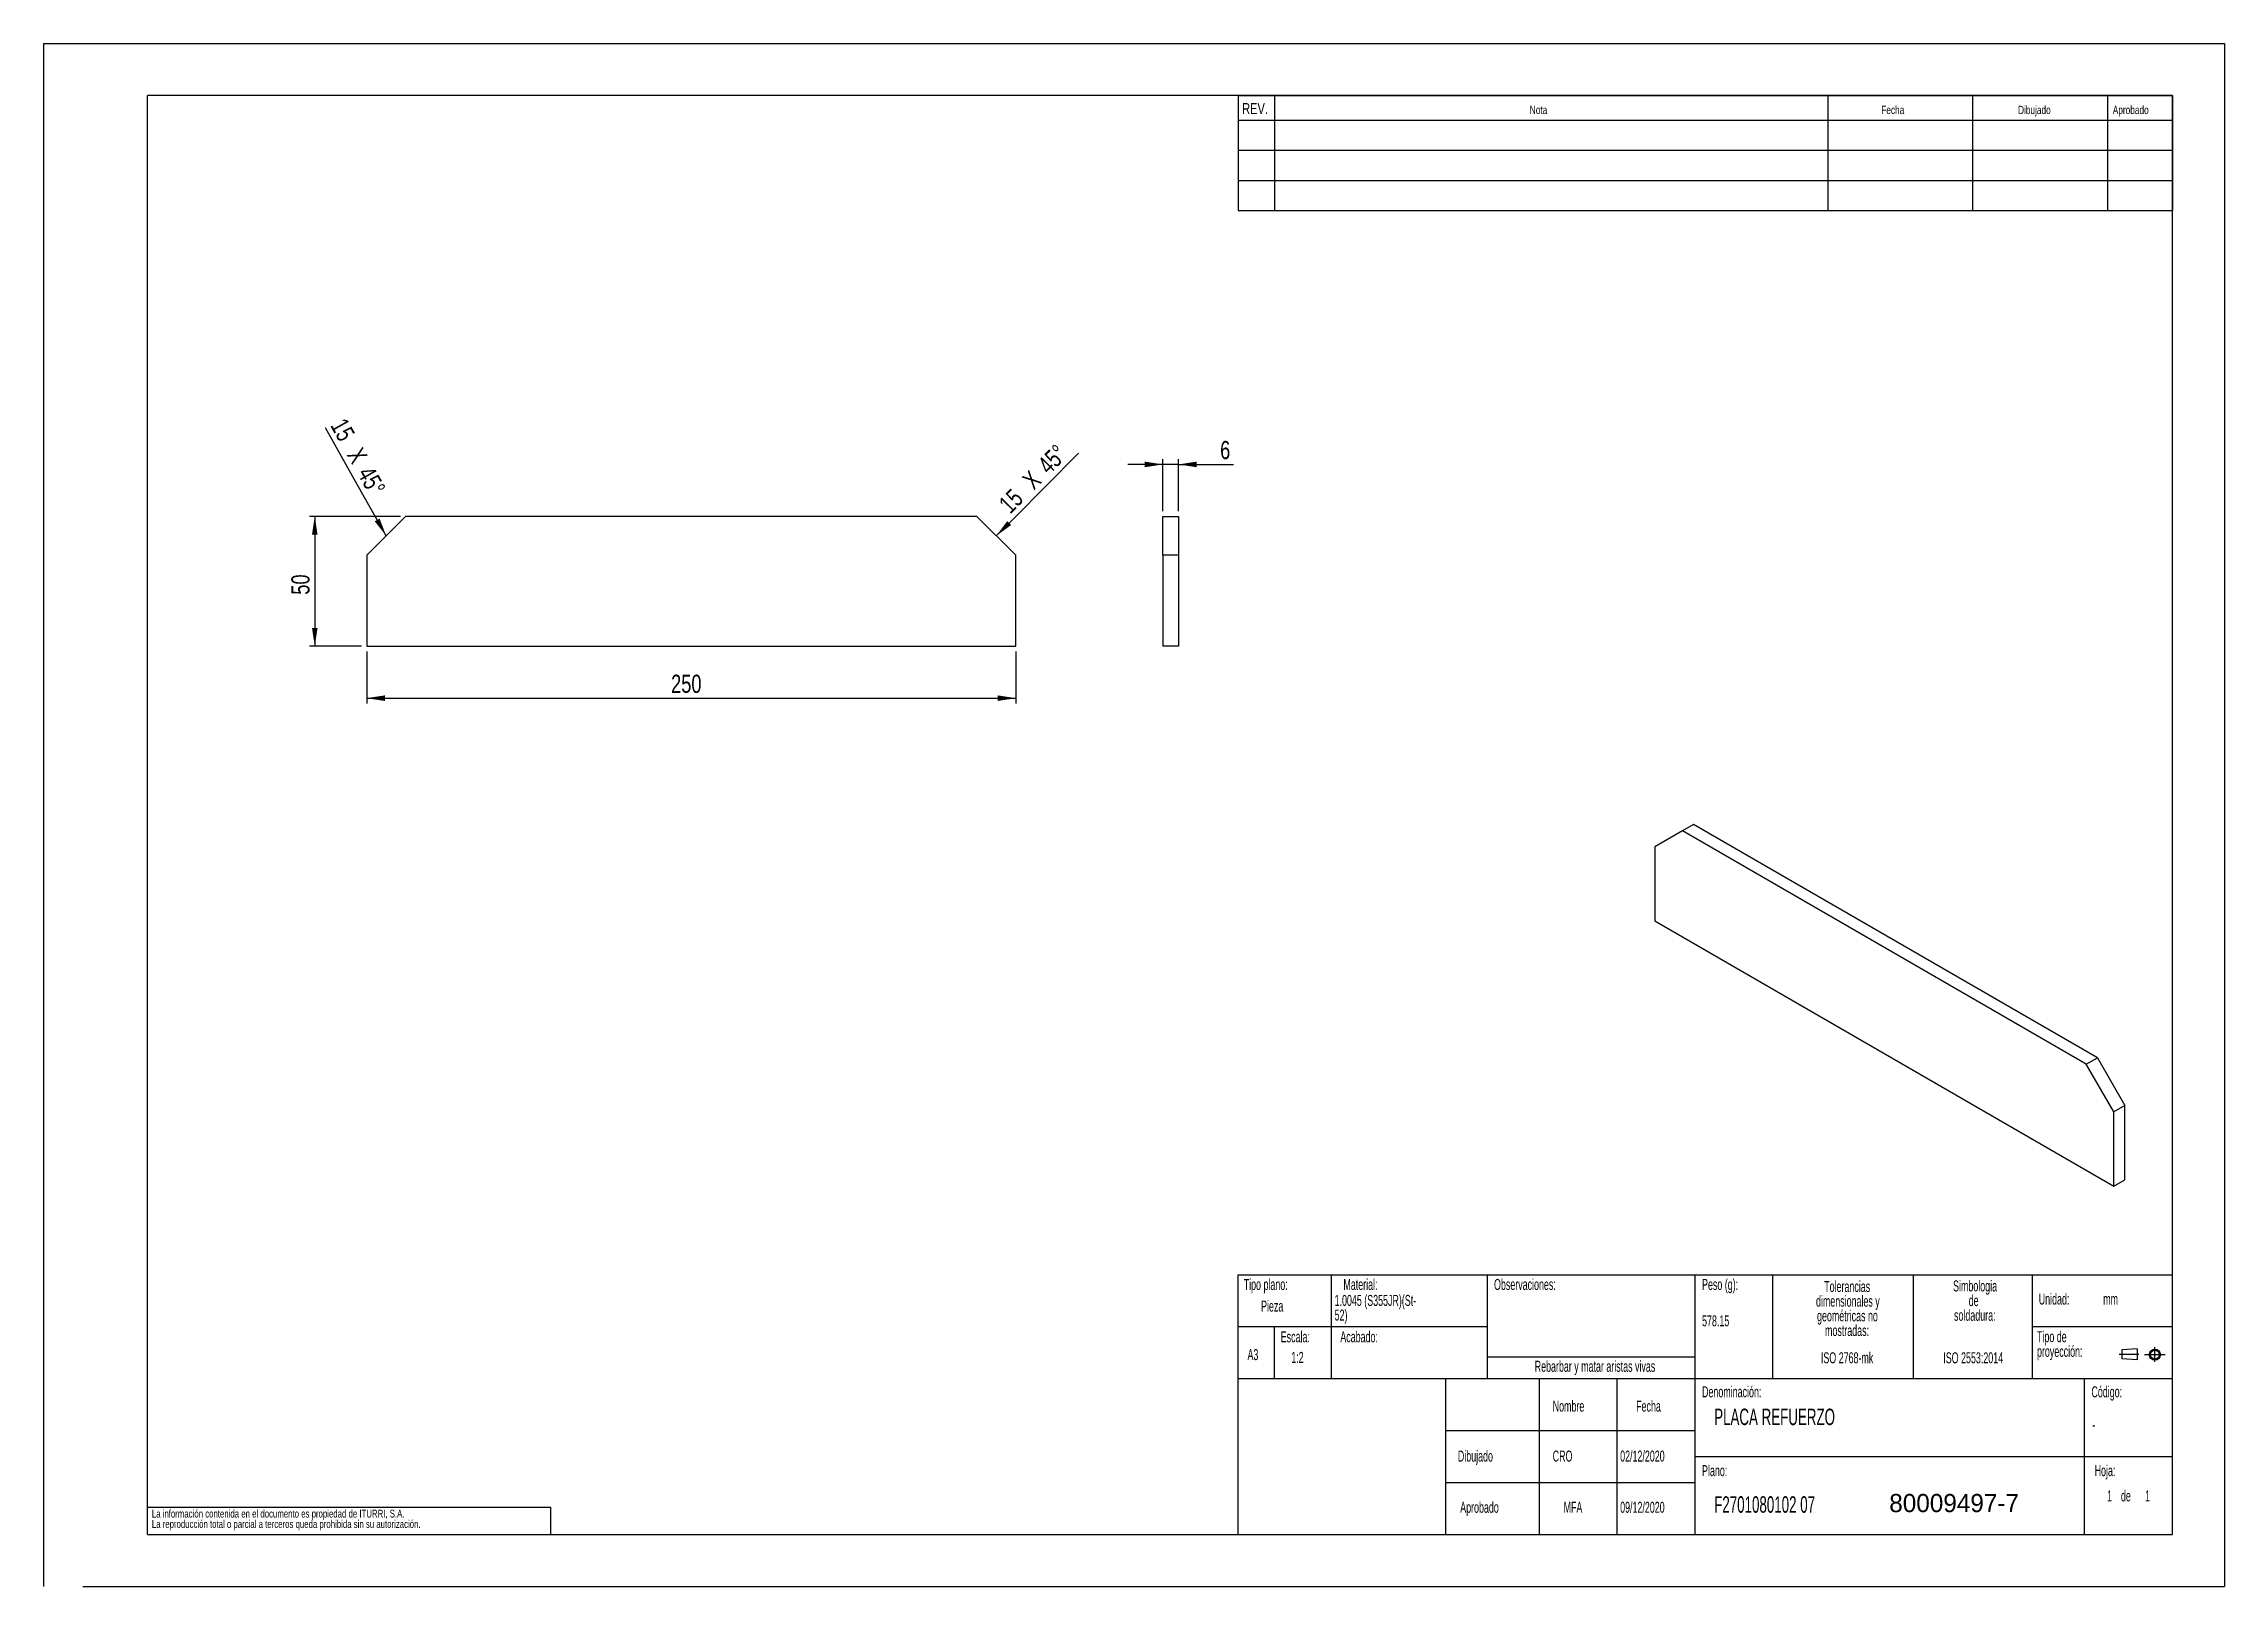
# Model space of a CAD drawing. Extents: x 0 to 763, y 0 to 297.
# Drawn here: x 0 to 420, y 0 to 297 of the extents above; entities that cross this region are included whole.
import ezdxf

# ---------------------------------------------------------------- set-up
doc = ezdxf.new("R2010")
doc.units = 0
doc.linetypes.add('SLD-CENTRADA-TRAZOS-LARGOS', pattern=[19.05, 15.24, -1.27, 1.27, -1.27])
doc.linetypes.add('SLD-CONTINUA', pattern=[0])
doc.layers.get('0').update_dxf_attribs({"linetype": 'CONTINUOUS'})
doc.layers.add('FORMATO', color=7, linetype='SLD-CONTINUA')
doc.layers.add('SLD-0', color=179, linetype='SLD-CONTINUA')
doc.styles.add('SLDTEXTSTYLE0', font='TXT', dxfattribs={"width": 0.605})
doc.styles.add('SLDTEXTSTYLE1', font='TXT', dxfattribs={"width": 0.75})
doc.dimstyles.new('SLDDIMSTYLE0', dxfattribs={"dimtxt": 3.5, "dimasz": 3.5, "dimexe": 0, "dimexo": 0.0625, "dimgap": 0.875, "dimtad": 1, "dimdec": 1, "dimlfac": 2, "dimrnd": 1e-09, "dimzin": 12, "dimdsep": 46, "dimtxsty": 'SLDTEXTSTYLE1', "dimsah": 1, "dimcen": 0.09, "dimadec": 0, "dimazin": 0, "dimtfac": 1, "dimtdec": 1, "dimtofl": 0, "dimtmove": 0, "dimatfit": 3, "dimfxl": 1, "dimtolj": 1, "dimtzin": 12, "dimarcsym": 0})
doc.dimstyles.new('SLDDIMSTYLE1', dxfattribs={"dimtxt": 3.5, "dimasz": 3.5, "dimexe": 0, "dimexo": 0.0625, "dimgap": 0.875, "dimtad": 1, "dimdec": 1, "dimlfac": 2, "dimrnd": 1e-09, "dimzin": 12, "dimdsep": 46, "dimtxsty": 'SLDTEXTSTYLE1', "dimsah": 1, "dimcen": 0.09, "dimadec": 0, "dimazin": 0, "dimtfac": 1, "dimtdec": 1, "dimtmove": 0, "dimatfit": 0, "dimfxl": 1, "dimtolj": 1, "dimtzin": 12, "dimarcsym": 0})

msp = doc.modelspace()

# ---------------------------------------------------------------- texts
at = {"insert": (355.457, 17.789), "char_height": 3.5, "width": 30.0125, "attachment_point": 1}
msp.add_mtext('80009497-7', dxfattribs=at)
at = {"layer": 'FORMATO', "attachment_point": 1, "style": 'SLDTEXTSTYLE1'}
for s, insert, char_height in [('REV.', (230.836, 285.552), 2.1167), ('Nota', (286.224, 285.026), 1.5875), ('Fecha', (353.926, 285.026), 1.5875), ('Dibujado', (380.261, 285.026), 1.5875), ('Aprobado', (398.51, 285.026), 1.5875)]:
    msp.add_mtext(s, dxfattribs=dict(at, insert=insert, char_height=char_height))
at = {"layer": 'SLD-0', "style": 'SLDTEXTSTYLE0'}
for s, insert, char_height, attachment_point in [('Tipo plano:', (231.129, 59.181), 2.11667, 1), ('Tipo plano:', (231.129, 59.181), 2.11667, 1), ('Material:', (250.33, 59.181), 2.1167, 1), ('Material:', (250.33, 59.181), 2.1167, 1), ('Observaciones:', (279.339, 59.181), 2.11667, 1), ('Observaciones:', (279.339, 59.181), 2.11667, 1), ('Peso (g):', (319.403, 59.181), 2.1167, 1), ('Peso (g):', (319.403, 59.181), 2.1167, 1), ('Pieza', (234.473, 55.019), 2.1167, 1), ('Pieza', (234.473, 55.019), 2.1167, 1), ('Unidad:', (384.246, 56.371), 2.1167, 1), ('Unidad:', (384.246, 56.371), 2.1167, 1), ('mm', (396.662, 56.371), 2.1167, 1), ('mm', (396.662, 56.371), 2.1167, 1), ('578.15', (319.403, 52.181), 2.1167, 1), ('578.15', (319.403, 52.181), 2.1167, 1), ('Escala:', (238.263, 49.101), 2.1167, 1), ('Escala:', (238.263, 49.101), 2.1167, 1), ('Acabado:', (249.738, 49.101), 2.1167, 1), ('Acabado:', (249.738, 49.101), 2.1167, 1), ('A3', (231.859, 45.674), 2.1167, 1), ('A3', (231.859, 45.674), 2.1167, 1), ('1:2', (240.29, 45.135), 2.1167, 1), ('1:2', (240.29, 45.135), 2.1167, 1), ('Rebarbar y matar aristas vivas', (298.785, 43.424), 2.11667, 2), ('Rebarbar y matar aristas vivas', (298.785, 43.424), 2.11667, 2), ('ISO 2768-mk', (347.337, 45.06), 2.11667, 2), ('ISO 2768-mk', (347.337, 45.06), 2.11667, 2), ('ISO 2553:2014', (371.625, 45.06), 2.11667, 2), ('ISO 2553:2014', (371.625, 45.06), 2.11667, 2), ('Denominación:', (319.403, 38.514), 2.11667, 1), ('Denominación:', (319.403, 38.514), 2.11667, 1), ('Código:', (394.398, 38.514), 2.1167, 1), ('Código:', (394.398, 38.514), 2.1167, 1), ('Nombre', (290.638, 35.755), 2.1167, 1), ('Nombre', (290.638, 35.755), 2.1167, 1), ('Fecha', (306.708, 35.755), 2.1167, 1), ('Fecha', (306.708, 35.755), 2.1167, 1), ('PLACA REFUERZO', (321.739, 34.217), 3.175, 1), ('PLACA REFUERZO', (321.739, 34.217), 3.175, 1), ('-', (394.586, 32.193), 2.117, 1), ('-', (394.586, 32.193), 2.117, 1), ('Dibujado', (272.373, 26.14), 2.1167, 1), ('Dibujado', (272.373, 26.14), 2.1167, 1), ('CRO', (290.638, 26.14), 2.1167, 1), ('02/12/2020', (303.629, 26.14), 2.1167, 1), ('Plano:', (319.403, 23.338), 2.1167, 1), ('Plano:', (319.403, 23.338), 2.1167, 1), ('Hoja:', (395.014, 23.338), 2.1167, 1), ('Hoja:', (395.014, 23.338), 2.1167, 1), ('F2701080102 07', (321.739, 17.347), 3.175, 1), ('F2701080102 07', (321.739, 17.347), 3.175, 1), ('1', (397.413, 18.475), 2.117, 1), ('1', (397.413, 18.475), 2.117, 1), ('1', (397.413, 18.475), 2.117, 1), ('1', (397.413, 18.475), 2.117, 1), ('de', (400.078, 18.475), 2.1167, 1), ('de', (400.078, 18.475), 2.1167, 1), ('de', (400.078, 18.475), 2.1167, 1), ('de', (400.078, 18.475), 2.1167, 1), ('1', (404.731, 18.475), 2.117, 1), ('1', (404.731, 18.475), 2.117, 1), ('1', (404.731, 18.475), 2.117, 1), ('1', (404.731, 18.475), 2.117, 1), ('Aprobado', (272.825, 16.282), 2.1167, 1), ('Aprobado', (272.825, 16.282), 2.1167, 1), ('MFA', (292.735, 16.282), 2.1167, 1), ('09/12/2020', (303.629, 16.282), 2.1167, 1)]:
    msp.add_mtext(s, dxfattribs=dict(at, insert=insert, char_height=char_height, attachment_point=attachment_point))

# ---------------------------------------------------------------- blocks, each defined once
blk = doc.blocks.new('BLOQUE3')
at = {"color": 7, "linetype": 'SLD-CENTRADA-TRAZOS-LARGOS'}
for p, q in [((397.92, 130.06), (394.8, 130.06)), ((398.88, 130.02), (402.16, 130.02)), ((400.52, 128.85), (400.52, 131.19))]:
    blk.add_line(p, q, dxfattribs=at)
at = {"color": 7, "linetype": 'SLD-CONTINUA'}
for p, q in [((397.68, 130.95), (395.23, 130.77)), ((395.23, 130.77), (395.23, 129.34)), ((397.68, 130.95), (397.68, 129.16)), ((397.68, 129.16), (395.23, 129.34))]:
    blk.add_line(p, q, dxfattribs=at)
for radius in [0.892, 0.713]:
    blk.add_circle((400.52, 130.02), radius, dxfattribs=at)
blk = doc.blocks.new('SW_NOTE_0')
at = {"layer": 'SLD-0', "color": 0, "attachment_point": 2, "style": 'SLDTEXTSTYLE0'}
for s, insert, char_height in [('dimensionales y', (7.54, -0.09), 2.1167), ('Tolerancias', (7.41, 2.73), 2.1167), ('geométricas no', (7.46, -2.92), 2.1167), ('mostradas:', (7.38, -5.74), 2.117)]:
    blk.add_mtext(s, dxfattribs=dict(at, insert=insert, char_height=char_height))
blk = doc.blocks.new('SW_NOTE_0_1')
at = {"layer": 'SLD-0', "color": 0, "attachment_point": 1, "style": 'SLDTEXTSTYLE0'}
for s, insert, char_height in [('Tipo de', (0, 2.73), 2.117), ('proyección:', (0, -0.09), 2.1167)]:
    blk.add_mtext(s, dxfattribs=dict(at, insert=insert, char_height=char_height))
blk = doc.blocks.new('SW_NOTE_0_2')
at = {"layer": 'SLD-0', "color": 0, "char_height": 2.117, "attachment_point": 2, "style": 'SLDTEXTSTYLE0'}
for s, insert in [('Simbologia', (7.11, 2.73)), ('de', (6.84, -0.09)), ('soldadura:', (7.06, -2.92))]:
    blk.add_mtext(s, dxfattribs=dict(at, insert=insert))
blk = doc.blocks.new('SW_NOTE_0_3')
at = {"layer": 'SLD-0', "color": 0, "attachment_point": 1, "style": 'SLDTEXTSTYLE0'}
for s, insert, char_height in [('52)', (0, -0.09), 2.117), ('1.0045 (S355JR)(St-', (0, 2.73), 2.1167)]:
    blk.add_mtext(s, dxfattribs=dict(at, insert=insert, char_height=char_height))
blk = doc.blocks.new('SW_NOTE_0_4')
at = {"layer": 'SLD-0', "color": 0, "char_height": 1.5, "attachment_point": 1, "style": 'SLDTEXTSTYLE1'}
for s, insert in [('La información contenida en el documento es propiedad de ITURRI, S.A.', (0, 1.93)), ('La reproducción total o parcial a terceros queda prohibida sin su autorización.', (0, -0.07))]:
    blk.add_mtext(s, dxfattribs=dict(at, insert=insert))
blk = doc.blocks.new('SW_NOTE_0_5')
at = {"layer": 'SLD-0', "color": 0, "attachment_point": 2, "style": 'SLDTEXTSTYLE0'}
for s, insert, char_height in [('dimensionales y', (7.54, -0.09), 2.1167), ('Tolerancias', (7.41, 2.73), 2.1167), ('geométricas no', (7.46, -2.92), 2.1167), ('mostradas:', (7.38, -5.74), 2.117)]:
    blk.add_mtext(s, dxfattribs=dict(at, insert=insert, char_height=char_height))
blk = doc.blocks.new('SW_NOTE_0_6')
at = {"layer": 'SLD-0', "color": 0, "attachment_point": 1, "style": 'SLDTEXTSTYLE0'}
for s, insert, char_height in [('Tipo de', (0, 2.73), 2.117), ('proyección:', (0, -0.09), 2.1167)]:
    blk.add_mtext(s, dxfattribs=dict(at, insert=insert, char_height=char_height))
blk = doc.blocks.new('SW_NOTE_0_7')
at = {"layer": 'SLD-0', "color": 0, "char_height": 2.117, "attachment_point": 2, "style": 'SLDTEXTSTYLE0'}
for s, insert in [('Simbologia', (7.11, 2.73)), ('de', (6.84, -0.09)), ('soldadura:', (7.06, -2.92))]:
    blk.add_mtext(s, dxfattribs=dict(at, insert=insert))
blk = doc.blocks.new('SW_NOTE_0_8')
at = {"layer": 'SLD-0', "color": 0, "attachment_point": 1, "style": 'SLDTEXTSTYLE0'}
for s, insert, char_height in [('52)', (0, -0.09), 2.117), ('1.0045 (S355JR)(St-', (0, 2.73), 2.1167)]:
    blk.add_mtext(s, dxfattribs=dict(at, insert=insert, char_height=char_height))
blk = doc.blocks.new('SW_NOTE_0_9')
at = {"layer": 'SLD-0', "color": 0, "char_height": 1.5, "attachment_point": 1, "style": 'SLDTEXTSTYLE1'}
for s, insert in [('La información contenida en el documento es propiedad de ITURRI, S.A.', (0, 1.93)), ('La reproducción total o parcial a terceros queda prohibida sin su autorización.', (0, -0.07))]:
    blk.add_mtext(s, dxfattribs=dict(at, insert=insert))
blk = doc.blocks.new('_D')
at = {"layer": 'FORMATO', "color": 7, "transparency": 16777216}
for p, q in [((62.22, 179.99), (62.22, 169.99)), ((187.22, 179.99), (187.22, 169.99)), ((62.22, 170.99), (187.22, 170.99))]:
    blk.add_line(p, q, dxfattribs=at)
for points in [[(62.22, 170.99), (65.72, 170.45), (65.72, 171.53)], [(187.22, 170.99), (183.72, 171.53), (183.72, 170.45)]]:
    blk.add_solid(points, dxfattribs=at)
at = {"layer": 'FORMATO', "color": 7, "transparency": 16777216, "insert": (120.85, 175.51), "char_height": 3.5, "attachment_point": 1, "style": 'SLDTEXTSTYLE1'}
blk.add_mtext('250', dxfattribs=at)
blk = doc.blocks.new('_D_1')
at = {"layer": 'FORMATO', "color": 7, "transparency": 16777216}
for p, q in [((68.72, 205.99), (51.22, 205.99)), ((52.22, 205.99), (52.22, 180.99)), ((61.22, 180.99), (51.22, 180.99))]:
    blk.add_line(p, q, dxfattribs=at)
for points in [[(52.22, 205.99), (51.69, 202.49), (52.76, 202.49)], [(52.22, 180.99), (52.76, 184.49), (51.69, 184.49)]]:
    blk.add_solid(points, dxfattribs=at)
at = {"layer": 'FORMATO', "color": 7, "transparency": 16777216, "insert": (47.71, 190.91), "char_height": 3.5, "attachment_point": 1, "rotation": 90, "style": 'SLDTEXTSTYLE1'}
blk.add_mtext('50', dxfattribs=at)
blk = doc.blocks.new('SW_CHAMFER_DIMENSION_0')
at = {"layer": 'FORMATO', "color": 0}
for p, q in [((0, 0), (12.41, 12.54)), ((-3.41, -3.37), (0, 0))]:
    blk.add_line(p, q, dxfattribs=at)
blk.add_solid([(-3.41, -3.37), (-0.54, -1.29), (-1.3, -0.53)], dxfattribs=at)
at = {"layer": 'FORMATO', "color": 0, "char_height": 3.5, "attachment_point": 1, "rotation": 45.2826, "style": 'SLDTEXTSTYLE1'}
for s, insert in [('45°', (4.25, 10.71)), ('X', (1.36, 7.78)), ('15', (-3.21, 3.17))]:
    blk.add_mtext(s, dxfattribs=dict(at, insert=insert))
blk = doc.blocks.new('SW_CHAMFER_DIMENSION_1')
at = {"layer": 'FORMATO', "color": 0}
for p, q in [((5.53, -9.84), (0, 0)), ((11.72, -20.77), (5.53, -9.84))]:
    blk.add_line(p, q, dxfattribs=at)
blk.add_solid([(11.72, -20.77), (10.46, -17.46), (9.52, -17.99)], dxfattribs=at)
at = {"layer": 'FORMATO', "color": 0, "char_height": 3.5, "attachment_point": 1, "rotation": 299.3227, "style": 'SLDTEXTSTYLE1'}
for s, insert in [('15', (3.93, 2.21)), ('X', (7.11, -3.44)), ('45°', (9.13, -7.03))]:
    blk.add_mtext(s, dxfattribs=dict(at, insert=insert))
blk = doc.blocks.new('_D_2')
at = {"layer": 'FORMATO', "color": 7, "transparency": 16777216}
for p, q in [((215.57, 215.99), (208.84, 215.99)), ((215.57, 206.99), (215.57, 216.99)), ((218.57, 215.99), (215.57, 215.99)), ((218.57, 206.99), (218.57, 216.99)), ((218.57, 215.99), (229.18, 215.99))]:
    blk.add_line(p, q, dxfattribs=at)
for points in [[(215.57, 215.99), (212.07, 216.53), (212.07, 215.45)], [(218.57, 215.99), (222.07, 215.45), (222.07, 216.53)]]:
    blk.add_solid(points, dxfattribs=at)
at = {"layer": 'FORMATO', "color": 7, "transparency": 16777216, "insert": (226.59, 220.51), "char_height": 3.5, "attachment_point": 1, "style": 'SLDTEXTSTYLE1'}
blk.add_mtext('6', dxfattribs=at)

# ---------------------------------------------------------------- dimensions: what is measured, and where the dimension line sits
at = {"layer": 'FORMATO', "color": 7}
for base, p1, p2, dimstyle, picture, middle in [((215.567, 215.993), (218.567, 205.993), (215.567, 205.993), 'SLDDIMSTYLE1', '_D_2', (227.884, 215.993)), ((187.225, 170.993), (62.225, 180.993), (187.225, 180.993), 'SLDDIMSTYLE0', '_D', (124.725, 170.993))]:
    dim = msp.add_linear_dim(base=base, p1=p1, p2=p2, dimstyle=dimstyle, dxfattribs=at)
    dim.commit()
    dim.dimension.update_dxf_attribs({"geometry": picture, "text_midpoint": middle, "dimtype": 160})
dim = msp.add_linear_dim(base=(52.225, 180.993), p1=(69.725, 205.993), p2=(62.225, 180.993), angle=90, dimstyle='SLDDIMSTYLE0', dxfattribs=at)
dim.commit()
dim.dimension.update_dxf_attribs({"geometry": '_D_1', "text_midpoint": (52.225, 193.493), "dimtype": 160})

# ---------------------------------------------------------------- linework, layer by layer
at = {"color": 7, "linetype": 'SLD-CONTINUA'}
for p, q in [((0, 297), (420, 297)), ((0, 297), (0, -0.001)), ((420, 297), (420, 0)), ((410, 287), (20, 287)), ((20, 10), (20, 287)), ((410, 10), (410, 287)), ((69.725, 205.993), (62.225, 198.493)), ((179.725, 205.993), (69.725, 205.993)), ((187.225, 198.493), (179.725, 205.993)), ((215.567, 205.993), (218.567, 205.993)), ((215.567, 198.493), (215.567, 205.993)), ((218.567, 205.993), (218.567, 198.493)), ((62.225, 198.493), (62.225, 180.993)), ((187.225, 180.993), (187.225, 198.493)), ((215.567, 198.493), (215.567, 180.993)), ((218.567, 198.493), (215.567, 198.493)), ((218.567, 198.493), (218.567, 180.993)), ((62.225, 180.993), (187.225, 180.993)), ((218.567, 180.993), (215.567, 180.993)), ((315.629, 145.446), (310.326, 142.384)), ((317.751, 146.671), (315.629, 145.446)), ((393.411, 100.544), (315.629, 145.446)), ((395.532, 101.768), (317.751, 146.671)), ((310.326, 142.384), (310.326, 128.094)), ((310.326, 128.094), (398.714, 77.069)), ((393.411, 100.544), (395.532, 101.768)), ((395.532, 101.768), (400.836, 92.583)), ((398.714, 91.358), (393.411, 100.544)), ((400.836, 92.583), (398.714, 91.358)), ((400.836, 78.293), (400.836, 92.583)), ((398.714, 77.069), (398.714, 91.358)), ((398.714, 77.069), (400.836, 78.293)), ((230, 60), (410, 60)), ((230, 60), (230, 10)), ((20, 10), (410, 10)), ((7.531, 0), (420, 0))]:
    msp.add_line(p, q, dxfattribs=at)
at = {"layer": 'FORMATO'}
for p, q in [((230.091, 287), (410, 287)), ((230.091, 287), (230.091, 264.866)), ((237.034, 287), (237.034, 264.866)), ((343.657, 287), (343.657, 264.866)), ((371.462, 287), (371.462, 264.866)), ((397.513, 287), (397.513, 264.866)), ((410, 287), (410, 264.866)), ((230.091, 282.266), (410, 282.266)), ((230.091, 276.466), (410, 276.466)), ((230.091, 270.666), (410, 270.666)), ((230.091, 264.866), (410, 264.866))]:
    msp.add_line(p, q, dxfattribs=at)
at = {"layer": 'SLD-0'}
for p, q in [((248, 60), (248, 40)), ((278, 60), (278, 40)), ((318, 60), (318, 40)), ((333, 60), (333, 40)), ((360.082, 60), (360.082, 40)), ((383, 60), (383, 40)), ((230, 50), (248, 50)), ((237, 50), (237, 40)), ((248, 50), (278, 50)), ((383, 50), (410, 50)), ((278, 44.158), (318, 44.158)), ((230, 40), (410, 40)), ((270, 40), (270, 10)), ((288, 40), (288, 10)), ((303, 40), (303, 10)), ((318, 40), (318, 10)), ((393, 40), (393, 10)), ((270, 30), (318, 30)), ((318, 25), (393, 25)), ((393, 25), (410, 25)), ((270, 20), (318, 20)), ((20.002, 15.245), (97.629, 15.245)), ((97.629, 15.245), (97.629, 10))]:
    msp.add_line(p, q, dxfattribs=at)

# ---------------------------------------------------------------- block references
at = {"color": 7, "linetype": 'Continuous', "xscale": 1.2, "yscale": 1.2, "zscale": 1.2}
msp.add_blockref('BLOQUE3', (-74.011, -111.408), dxfattribs=at)
msp.add_blockref('BLOQUE3', (-74.011, -111.408), dxfattribs=at)
at = {"layer": 'FORMATO'}
for name, p in [('SW_CHAMFER_DIMENSION_1', (54.257, 223.014)), ('SW_CHAMFER_DIMENSION_0', (186.886, 205.612))]:
    msp.add_blockref(name, p, dxfattribs=at)
at = {"layer": 'SLD-0'}
for name, p in [('SW_NOTE_0', (339.945, 56.056)), ('SW_NOTE_0_5', (339.945, 56.056)), ('SW_NOTE_0_2', (364.873, 56.166)), ('SW_NOTE_0_7', (364.873, 56.166)), ('SW_NOTE_0_3', (248.635, 53.377)), ('SW_NOTE_0_8', (248.635, 53.377)), ('SW_NOTE_0_1', (383.914, 46.391)), ('SW_NOTE_0_6', (383.914, 46.391)), ('SW_NOTE_0_4', (20.838, 12.819)), ('SW_NOTE_0_9', (20.838, 12.819))]:
    msp.add_blockref(name, p, dxfattribs=at)

msp.set_redraw_order([(e.dxf.handle, doc.entitydb.next_handle()) for e in msp.query("TEXT MTEXT ATTDEF DIMENSION ARC_DIMENSION")])  # texts and dimensions are drawn at this point

doc.saveas('drawing.dxf')
